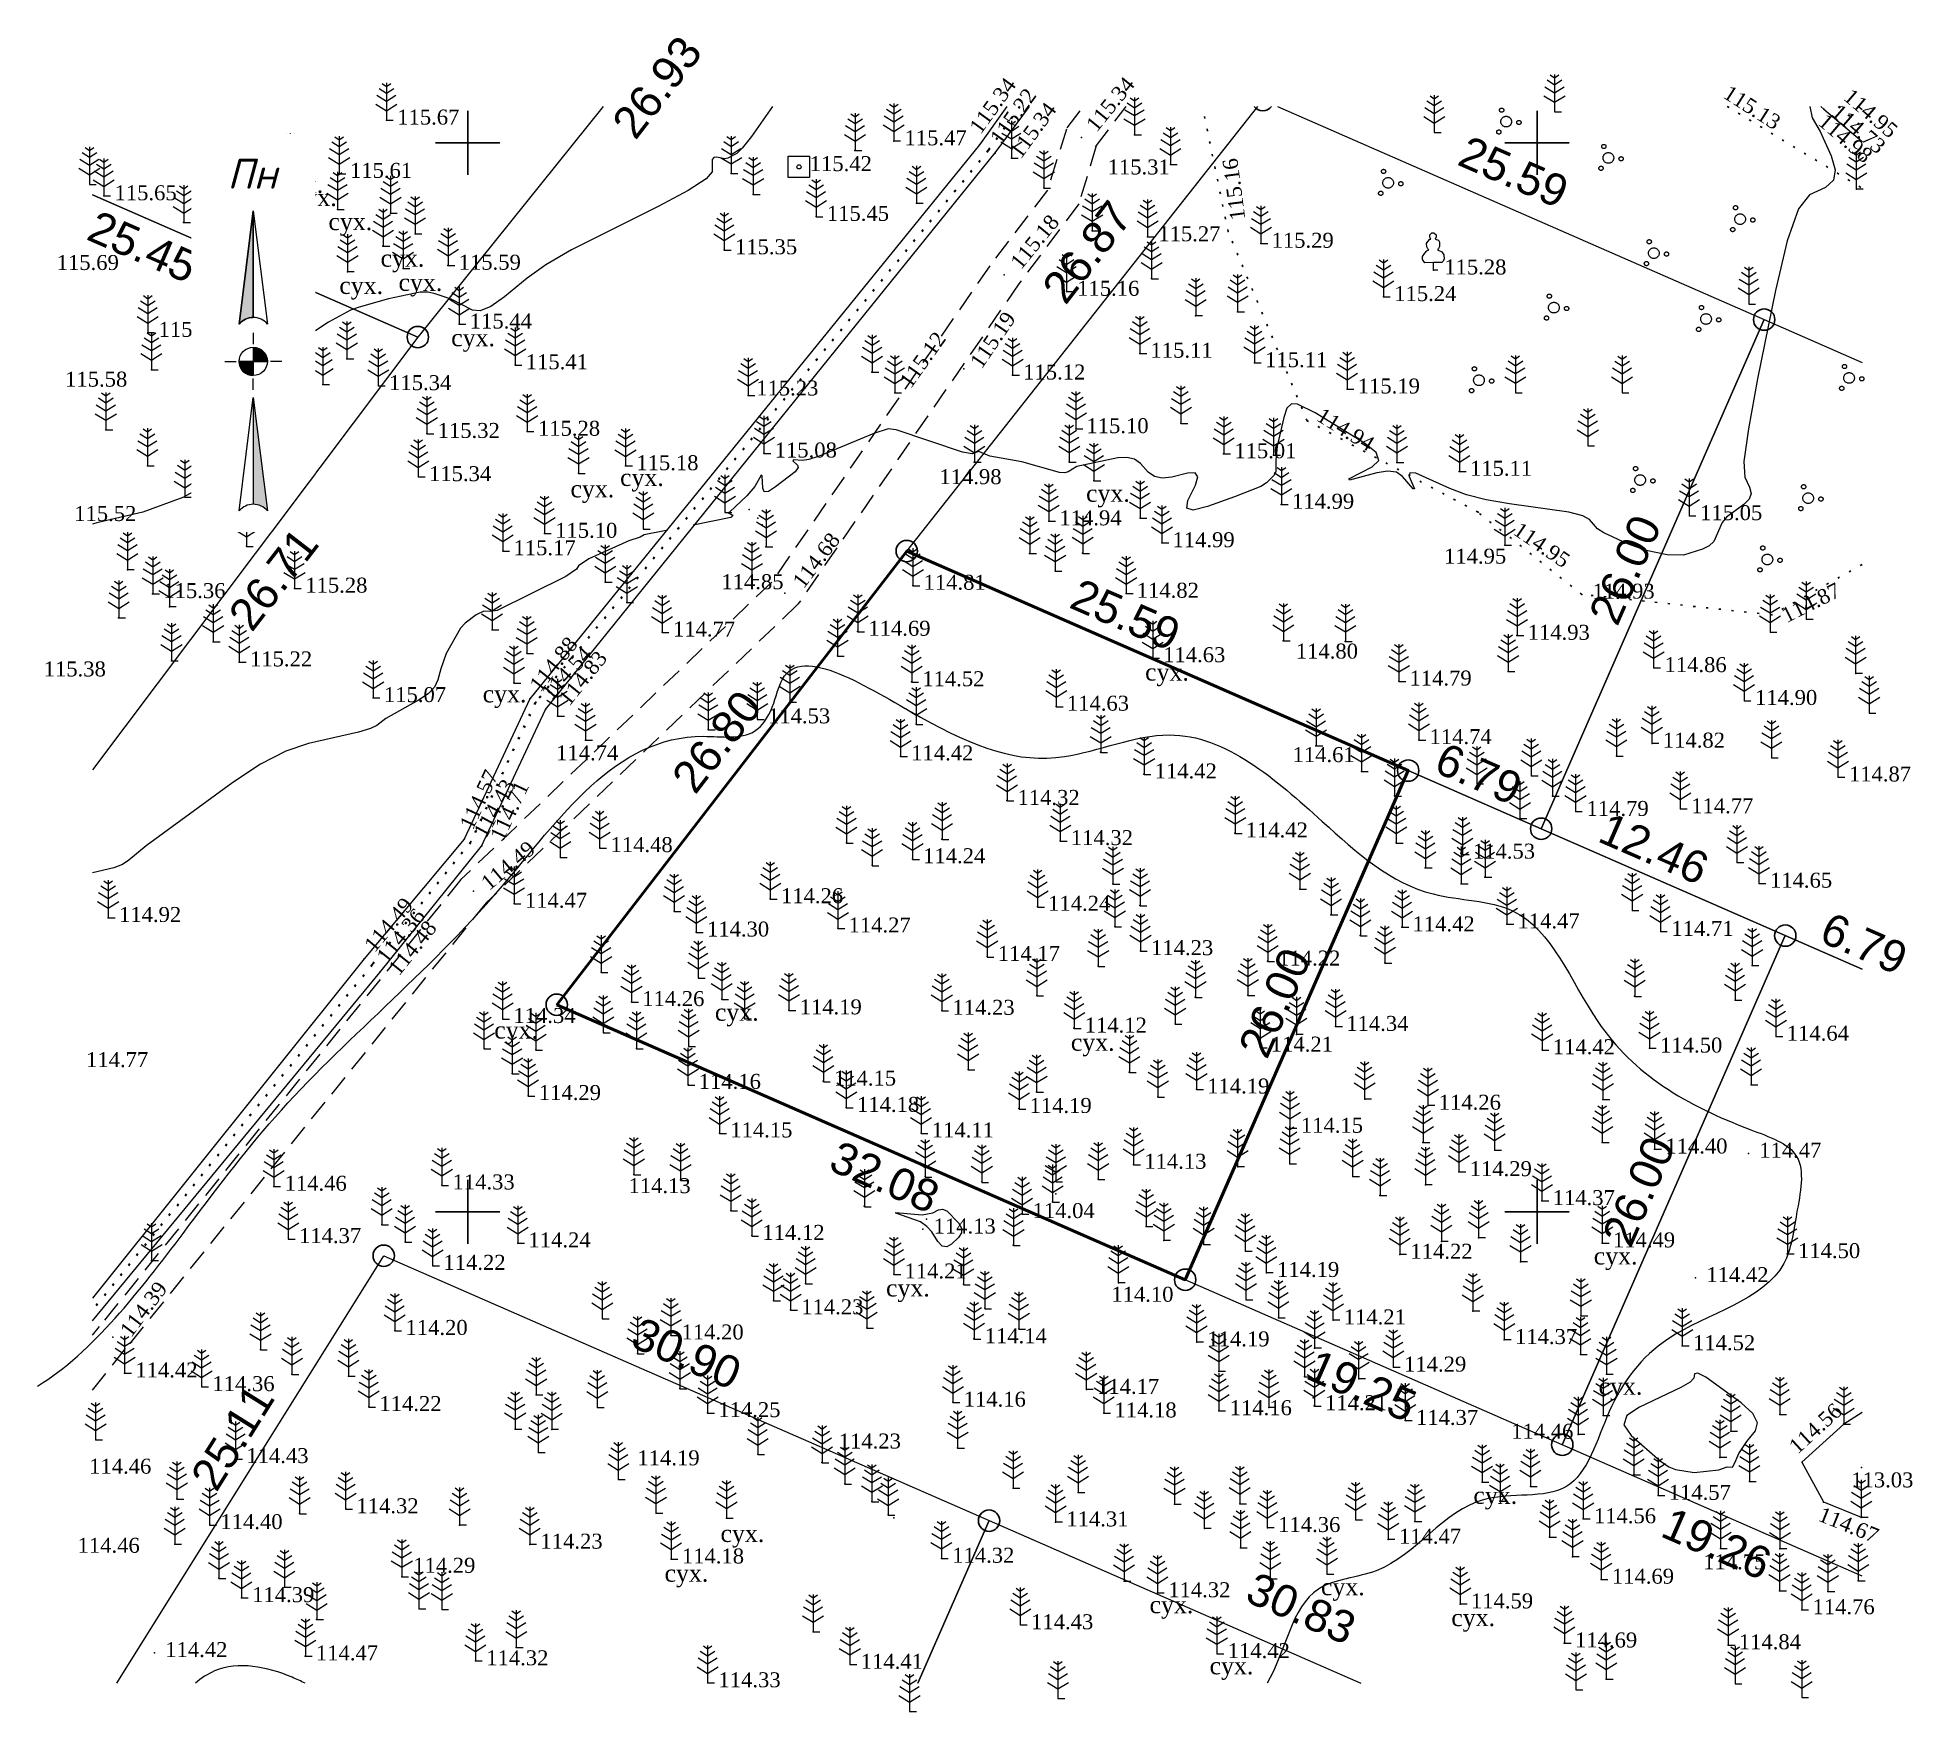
# Model space of a CAD drawing. Header units: millimetres. Extents: x 5405579.9 to 5405667.6, y 5524926.6 to 5525004.9.
import ezdxf
from ezdxf.enums import TextEntityAlignment as Align

# ---------------------------------------------------------------- set-up
doc = ezdxf.new("R2010")
doc.units = ezdxf.units.MM
doc.set_wipeout_variables(frame=1)
for name, pattern in [('DASHEDX2', [1.5, 1, -0.5]), ('HIDDEN', [0.5, 0, -0.5]), ('суцільна', [50, 50, 0])]:
    doc.linetypes.add(name, pattern=pattern)
for name, color, linetype, lineweight in [('#Лист (текст_ПН)', 250, 'Continuous', 0), ('#Штамп', 250, 'Continuous', 0), ('11900000', 1, 'Continuous', 30), ('Контур', 7, 'HIDDEN', 30), ('рельеф', 7, 'Continuous', 0), ('ТОЧКИ', 7, 'Continuous', 30), ('усл. знак', 7, 'суцільна', 20)]:
    doc.layers.add(name, color=color, linetype=linetype, lineweight=lineweight)
for name, color, linetype in [('SC007', 7, 'Continuous'), ('горизонтали', 42, 'Continuous'), ('дороги', 7, 'Continuous'), ('Ділянки_Межі', 10, 'Continuous'), ('надписи', 7, 'Continuous'), ('отметки', 7, 'Continuous'), ('промеры', 185, 'Continuous'), ('Растительность', 7, 'Continuous')]:
    doc.layers.add(name, color=color, linetype=linetype)
doc.styles.get("Standard").update_dxf_attribs({"font": 'arial.ttf'})
doc.styles.add('times', font='times.ttf')
doc.styles.add('Мой_Топо', font='isocpeui.ttf')
doc.linetypes.add('канава 0', pattern='A,0.9,0,["|",Standard,S=0.25,R=0,X=0,Y=0],0.1', length=1)

msp = doc.modelspace()

# ---------------------------------------------------------------- texts
at = {"layer": 'надписи', "color": 7, "style": 'times'}
for p in [(5405591.198, 5524998.459, 111.861), (5405591.83, 5524997.848, 111.861), (5405593.488, 5524996.72, 111.861), (5405595.925, 5524995.008, 111.861), (5405593.998, 5524993.735, 111.861), (5405596.765, 5524993.878, 111.861), (5405599.227, 5524991.29, 111.861), (5405587.471, 5524988.195, 111.861), (5405587.357, 5524986.981, 111.861), (5405607.125, 5524984.754, 111.861), (5405604.805, 5524984.221, 111.861), (5405628.914, 5524984.013, 111.861), (5405631.675, 5524975.65, 111.861), (5405600.7, 5524974.63, 111.861), (5405611.557, 5524959.74, 111.861), (5405601.241, 5524958.907, 111.861), (5405628.202, 5524958.335, 111.861), (5405652.653, 5524948.34, 111.861), (5405619.561, 5524946.843, 111.861), (5405652.878, 5524942.246, 111.861), (5405647.026, 5524937.142, 111.861), (5405611.821, 5524935.359, 111.861), (5405609.204, 5524933.5, 111.861), (5405639.899, 5524932.868, 111.861), (5405631.882, 5524932.027, 111.861), (5405645.992, 5524931.423, 111.861), (5405634.689, 5524929.17, 111.861)]:
    msp.add_text('сух.', height=0.8, dxfattribs=at).set_placement(p, align=Align.TOP_LEFT)
at = {"layer": 'отметки', "color": 7, "style": 'times'}
for s, rotation, p in [('115.34', 54.00989, (5405623.409, 5525000.772, 115.344)), ('115.22', 54.51498, (5405624.374, 5525000.266, 115.216)), ('115.34', 50.89332, (5405628.858, 5525000.903, 115.341)), ('115.13', 327.38666, (5405659.025, 5525002.74, 115.131)), ('115.34', 53.75835, (5405625.29, 5524999.622, 115.337)), ('114.73', 319.0267, (5405664.177, 5525001.876, 114.731)), ('114.95', 319.48538, (5405664.731, 5525002.599, 114.949)), ('114.98', 319.60764, (5405663.541, 5525001.429, 114.98)), ('115.16', 97.5357, (5405635.669, 5524996.342, 115.156)), ('115.18', 50.56819, (5405625.318, 5524994.473, 115.175)), ('115.19', 55.60417, (5405623.443, 5524989.781, 115.195)), ('115.12', 54.41595, (5405620.141, 5524988.881, 115.121)), ('114.94', 328.65063, (5405639.99, 5524987.653, 114.937)), ('114.68', 52.76724, (5405615.139, 5524979.53, 114.679)), ('114.95', 325.53281, (5405649.224, 5524982.31, 114.946)), ('114.87', 26.54379, (5405661.352, 5524978.158, 114.874)), ('114.88', 51.38325, (5405602.829, 5524974.705, 114.878)), ('114.54', 47.54673, (5405603.379, 5524974.366, 114.54)), ('114.83', 51.06477, (5405604.196, 5524974.055, 114.833)), ('114.57', 64.99267, (5405599.594, 5524968.115, 114.567)), ('114.43', 61.49747, (5405600.241, 5524967.764, 114.432)), ('114.71', 64.87219, (5405601.019, 5524967.591, 114.708)), ('114.49', 39.9754, (5405600.547, 5524965.537, 114.488)), ('114.49', 50.16412, (5405595.101, 5524962.54, 114.489)), ('114.36', 50.9395, (5405595.679, 5524962.006, 114.357)), ('114.48', 51.15153, (5405596.231, 5524961.434, 114.476)), ('114.39', 52.95371, (5405583.687, 5524944.499, 114.395)), ('114.56', 42.39047, (5405661.705, 5524939.152, 114.558)), ('114.67', 338.0304, (5405663.355, 5524936.226, 114.67))]:
    msp.add_text(s, height=0.7, rotation=rotation, dxfattribs=at).set_placement(p, align=Align.TOP_LEFT)
for s, p in [('115.67', (5405596.704, 5525001.558, 115.668)), ('115.47', (5405620.424, 5525000.588, 115.466)), ('115.61', (5405594.495, 5524999.065, 115.605)), ('115.42', (5405615.994, 5524999.382, 115.422)), ('115.31', (5405629.921, 5524999.225, 115.308)), ('115.65', (5405583.485, 5524998.018, 115.646)), ('115.60', (5405587.217, 5524996.771, 115.605)), ('115.45', (5405616.794, 5524997.054, 115.448)), ('115.27', (5405632.291, 5524996.099, 115.273)), ('115.29', (5405637.588, 5524995.796, 115.285)), ('115.69', (5405580.781, 5524994.757, 115.69)), ('115.59', (5405599.578, 5524994.77, 115.587)), ('115.35', (5405612.497, 5524995.492, 115.352)), ('115.28', (5405645.663, 5524994.546, 115.277)), ('115.55', (5405588.829, 5524993.488, 115.552)), ('115.16', (5405628.498, 5524993.549, 115.162)), ('115.24', (5405643.323, 5524993.302, 115.238)), ('115.44', (5405600.098, 5524992.018, 115.439)), ('115.61', (5405585.545, 5524991.629, 115.612)), ('115.11', (5405631.927, 5524990.653, 115.114)), ('115.41', (5405602.715, 5524990.113, 115.413)), ('115.12', (5405625.973, 5524989.633, 115.12)), ('115.11', (5405637.286, 5524990.21, 115.108)), ('115.58', (5405581.175, 5524989.3, 115.579)), ('115.34', (5405596.325, 5524989.137, 115.339)), ('115.23', (5405613.49, 5524988.886, 115.23)), ('115.19', (5405641.618, 5524988.981, 115.193)), ('115.59', (5405588.384, 5524987.545, 115.589)), ('115.32', (5405598.595, 5524986.901, 115.316)), ('115.28', (5405603.284, 5524987.001, 115.28)), ('115.10', (5405628.932, 5524987.123, 115.103)), ('115.08', (5405614.354, 5524985.984, 115.081)), ('115.01', (5405635.845, 5524985.95, 115.013)), ('115.18', (5405607.884, 5524985.391, 115.176)), ('115.11', (5405646.865, 5524985.13, 115.109)), ('115.34', (5405598.192, 5524984.88, 115.338)), ('114.98', (5405622.055, 5524984.738, 114.981)), ('115.50', (5405587.27, 5524983.932, 115.5)), ('114.99', (5405638.543, 5524983.59, 114.994)), ('115.52', (5405581.599, 5524983.015, 115.521)), ('114.94', (5405627.668, 5524982.813, 114.943)), ('115.05', (5405657.627, 5524983.054, 115.053)), ('115.10', (5405604.089, 5524982.23, 115.105)), ('114.99', (5405632.956, 5524981.789, 114.995)), ('115.17', (5405602.141, 5524981.414, 115.166)), ('114.95', (5405645.652, 5524981.021, 114.946)), ('114.85', (5405611.86, 5524979.826, 114.846)), ('114.81', (5405621.316, 5524979.798, 114.807)), ('115.36', (5405585.768, 5524979.409, 115.36)), ('115.28', (5405592.404, 5524979.664, 115.279)), ('114.82', (5405631.284, 5524979.426, 114.818)), ('114.93', (5405652.594, 5524979.385, 114.932)), ('114.77', (5405609.597, 5524977.612, 114.767)), ('114.69', (5405618.734, 5524977.648, 114.688)), ('114.93', (5405649.563, 5524977.459, 114.931)), ('115.22', (5405589.82, 5524976.215, 115.217)), ('114.63', (5405632.519, 5524976.412, 114.629)), ('114.80', (5405638.722, 5524976.58, 114.796)), ('115.38', (5405580.173, 5524975.745, 115.379)), ('114.86', (5405655.962, 5524975.947, 114.857)), ('115.07', (5405596.082, 5524974.544, 115.071)), ('114.52', (5405621.255, 5524975.287, 114.523)), ('114.79', (5405644.038, 5524975.319, 114.79)), ('114.63', (5405628.016, 5524974.144, 114.625)), ('114.90', (5405660.196, 5524974.411, 114.899)), ('114.53', (5405614.044, 5524973.552, 114.528)), ('114.74', (5405644.975, 5524972.579, 114.737)), ('114.82', (5405655.884, 5524972.414, 114.818)), ('114.74', (5405604.135, 5524971.823, 114.735)), ('114.42', (5405620.736, 5524971.819, 114.421)), ('114.42', (5405632.121, 5524970.972, 114.421)), ('114.61', (5405638.57, 5524971.738, 114.61)), ('114.87', (5405664.585, 5524970.831, 114.866)), ('114.32', (5405625.71, 5524969.736, 114.324)), ('114.79', (5405652.316, 5524969.221, 114.794)), ('114.77', (5405657.21, 5524969.345, 114.773)), ('114.48', (5405606.679, 5524967.528, 114.477)), ('114.32', (5405628.202, 5524967.856, 114.321)), ('114.42', (5405636.377, 5524968.213, 114.418)), ('114.24', (5405621.296, 5524967.008, 114.242)), ('114.53', (5405647.002, 5524967.224, 114.527)), ('114.65', (5405660.893, 5524965.865, 114.655)), ('114.47', (5405602.674, 5524964.923, 114.473)), ('114.26', (5405614.647, 5524965.138, 114.262)), ('114.92', (5405583.696, 5524964.261, 114.916)), ('114.24', (5405627.14, 5524964.783, 114.242)), ('114.47', (5405649.087, 5524963.96, 114.472)), ('114.30', (5405611.188, 5524963.579, 114.299)), ('114.27', (5405617.809, 5524963.768, 114.269)), ('114.42', (5405644.178, 5524963.821, 114.423)), ('114.71', (5405656.286, 5524963.609, 114.708)), ('114.17', (5405624.788, 5524962.439, 114.168)), ('114.23', (5405631.953, 5524962.708, 114.227)), ('114.22', (5405637.899, 5524962.222, 114.221)), ('114.26', (5405608.16, 5524960.328, 114.262)), ('114.19', (5405615.521, 5524959.94, 114.192)), ('114.23', (5405622.667, 5524959.918, 114.234)), ('114.34', (5405602.137, 5524959.535, 114.339)), ('114.12', (5405628.849, 5524959.087, 114.118)), ('114.34', (5405641.081, 5524959.166, 114.343)), ('114.64', (5405661.679, 5524958.709, 114.64)), ('114.21', (5405637.552, 5524958.197, 114.205)), ('114.42', (5405650.738, 5524958.074, 114.418)), ('114.50', (5405655.757, 5524958.152, 114.497)), ('114.77', (5405582.156, 5524957.471, 114.769)), ('114.16', (5405610.803, 5524956.453, 114.161)), ('114.15', (5405617.124, 5524956.609, 114.15)), ('114.19', (5405634.577, 5524956.238, 114.187)), ('114.29', (5405603.326, 5524955.932, 114.289)), ('114.18', (5405618.203, 5524955.376, 114.181)), ('114.19', (5405626.272, 5524955.328, 114.193)), ('114.26', (5405645.406, 5524955.48, 114.261)), ('114.15', (5405638.958, 5524954.401, 114.154)), ('114.15', (5405612.277, 5524954.184, 114.152)), ('114.11', (5405621.701, 5524954.18, 114.113)), ('114.40', (5405656, 5524953.43, 114.402)), ('114.13', (5405631.635, 5524952.718, 114.13)), ('114.47', (5405660.391, 5524953.236, 114.47)), ('114.46', (5405591.438, 5524951.69, 114.463)), ('114.33', (5405599.291, 5524951.751, 114.327)), ('114.29', (5405646.851, 5524952.372, 114.292)), ('114.13', (5405607.52, 5524951.577, 114.132)), ('114.37', (5405650.732, 5524951.016, 114.375)), ('114.04', (5405626.413, 5524950.411, 114.039)), ('114.37', (5405592.113, 5524949.24, 114.365)), ('114.24', (5405602.841, 5524949.04, 114.238)), ('114.12', (5405613.78, 5524949.389, 114.118)), ('114.13', (5405621.784, 5524949.687, 114.13)), ('114.49', (5405653.549, 5524949.04, 114.492)), ('114.22', (5405644.082, 5524948.509, 114.224)), ('114.50', (5405662.205, 5524948.536, 114.499)), ('114.22', (5405598.866, 5524947.988, 114.215)), ('114.21', (5405620.426, 5524947.584, 114.209)), ('114.19', (5405637.845, 5524947.656, 114.187)), ('114.42', (5405657.917, 5524947.414, 114.422)), ('114.10', (5405630.096, 5524946.496, 114.105)), ('114.23', (5405615.596, 5524945.911, 114.232)), ('114.20', (5405597.092, 5524944.944, 114.204)), ('114.20', (5405609.998, 5524944.731, 114.198)), ('114.21', (5405640.963, 5524945.437, 114.21)), ('114.14', (5405624.173, 5524944.556, 114.14)), ('114.19', (5405634.586, 5524944.41, 114.193)), ('114.37', (5405648.971, 5524944.519, 114.365)), ('114.52', (5405657.294, 5524944.23, 114.523)), ('114.42', (5405584.46, 5524942.955, 114.418)), ('114.29', (5405643.785, 5524943.23, 114.287)), ('114.36', (5405588.064, 5524942.316, 114.362)), ('114.17', (5405629.429, 5524942.188, 114.17)), ('114.22', (5405595.873, 5524941.386, 114.225)), ('114.16', (5405623.191, 5524941.592, 114.161)), ('114.16', (5405635.629, 5524941.191, 114.16)), ('114.21', (5405640.086, 5524941.423, 114.212)), ('114.25', (5405611.718, 5524941.099, 114.253)), ('114.18', (5405630.242, 5524941.085, 114.18)), ('114.37', (5405644.341, 5524940.736, 114.371)), ('114.23', (5405617.35, 5524939.632, 114.232)), ('114.46', (5405648.793, 5524940.09, 114.459)), ('114.43', (5405589.65, 5524938.951, 114.432)), ('114.19', (5405607.937, 5524938.846, 114.194)), ('114.46', (5405582.299, 5524938.455, 114.459)), ('113.03', (5405664.692, 5524937.814, 113.032)), ('114.57', (5405656.161, 5524937.232, 114.569)), ('114.32', (5405594.798, 5524936.604, 114.322)), ('114.31', (5405627.992, 5524935.989, 114.31)), ('114.56', (5405652.66, 5524936.137, 114.556)), ('114.40', (5405588.437, 5524935.861, 114.396)), ('114.36', (5405637.897, 5524935.727, 114.358)), ('114.47', (5405643.543, 5524935.18, 114.466)), ('114.46', (5405581.758, 5524934.755, 114.456)), ('114.23', (5405603.402, 5524934.948, 114.235)), ('114.18', (5405610.015, 5524934.254, 114.177)), ('114.32', (5405622.655, 5524934.289, 114.318)), ('114.29', (5405597.451, 5524933.818, 114.294)), ('114.69', (5405653.5, 5524933.31, 114.692)), ('114.75', (5405657.77, 5524933.983, 114.751)), ('114.39', (5405589.921, 5524932.446, 114.386)), ('114.32', (5405632.757, 5524932.675, 114.317)), ('114.59', (5405646.909, 5524932.154, 114.585)), ('114.76', (5405662.884, 5524931.882, 114.756)), ('114.43', (5405626.345, 5524931.179, 114.432)), ('114.42', (5405585.857, 5524929.878, 114.423)), ('114.42', (5405635.537, 5524929.827, 114.42)), ('114.69', (5405651.777, 5524930.327, 114.688)), ('114.84', (5405659.437, 5524930.241, 114.844)), ('114.47', (5405592.901, 5524929.72, 114.472)), ('114.32', (5405600.867, 5524929.493, 114.32)), ('114.41', (5405618.38, 5524929.327, 114.408)), ('114.33', (5405611.726, 5524928.465, 114.335))]:
    msp.add_text(s, height=0.7, dxfattribs=at).set_placement(p, align=Align.TOP_LEFT)
at = {"layer": 'промеры', "char_height": 1.5, "attachment_point": 1}
for s, insert, rotation in [('26.93', (5405606.654, 5525000.999), 52.3508), ('25.59', (5405646.807, 5525000.379), 336.4763), ('26.87', (5405626.766, 5524993.285), 52.3508), ('25.45', (5405582.707, 5524996.884), 336.35584), ('26.00', (5405652.378, 5524977.938), 66.37949), ('26.71', (5405588.72, 5524977.983), 52.3508), ('25.59', (5405628.656, 5524979.667), 336.4763), ('26.80', (5405609.448, 5524970.387), 52.3508), ('6.79', (5405645.708, 5524971.993, 107.24), 336.4763), ('12.46', (5405653.368, 5524968.732, 107.24), 336.4763), ('6.79', (5405663.726, 5524964.056, 107.24), 336.4763), ('26.00', (5405635.993, 5524957.685), 66.37949), ('26.00', (5405653.007, 5524948.87), 66.37949), ('32.08', (5405617.402, 5524953.373), 336.35584), ('30.90', (5405608.133, 5524945.117), 336.3783), ('19.25', (5405639.714, 5524943.61), 336.35584), ('25.11', (5405586.977, 5524937.637, -107.24), 57.99515), ('19.26', (5405656.305, 5524936.225), 336.35584), ('30.83', (5405636.879, 5524933.196), 336.3783)]:
    msp.add_mtext(s, dxfattribs=dict(at, insert=insert, rotation=rotation))

# ---------------------------------------------------------------- blocks, each defined once
blk = doc.blocks.new('SYMBOL902')
at = {"layer": 'SC007'}
blk.add_lwpolyline([(-1.25, -1.25), (-1.25, 1.25), (1.25, 1.25), (1.25, -1.25)], close=True, dxfattribs=at)
blk.add_circle((0, 0), 0.25, dxfattribs=at)
blk = doc.blocks.new('A$C51FE15A3')
at = {"layer": 'Растительность', "color": 94, "lineweight": 0}
for points in [[(-0.447, 1.172), (0, 0.895), (0.447, 1.172)], [(-0.343, 1.489), (0, 1.267), (0.343, 1.489)], [(-0.201, 1.726), (0, 1.584), (0.201, 1.726)], [(0, 1.75), (0, 0), (0.319, 0)], [(-0.493, 0.753), (0, 0.444), (0.493, 0.753)]]:
    blk.add_lwpolyline(points, dxfattribs=at)
blk = doc.blocks.new('A$C2ACB5305')
at = {"layer": 'Растительность'}
blk.add_lwpolyline([(0.2, 0), (0.2, 0), (0, 0), (0, 0.35), (-0.4, 0.35), (-0.5, 0.5), (-0.5, 0.65), (-0.4, 0.8), (-0.3, 0.9), (-0.2, 0.95), (-0.25, 1), (-0.3, 1.1), (-0.3, 1.25), (-0.25, 1.35), (-0.15, 1.45), (-0.1, 1.45), (-0.15, 1.55), (-0.15, 1.65), (-0.05, 1.75), (0.05, 1.75), (0.15, 1.65), (0.15, 1.55), (0.1, 1.45), (0.25, 1.4), (0.3, 1.3), (0.3, 1.1), (0.25, 1), (0.2, 0.95), (0.4, 0.85), (0.5, 0.7), (0.5, 0.5), (0.45, 0.4), (0.4, 0.35), (0, 0.35)], dxfattribs=at)
blk = doc.blocks.new('A$C72385B22')
at = {"layer": 'усл. знак'}
for centre, radius in [((0, 0), 0.625), ((-0.02, 1.49), 0.25), ((-1.29, -0.64), 0.25), ((1.28, -0.76), 0.25)]:
    blk.add_circle(centre, radius, dxfattribs=at)
blk = doc.blocks.new('*U5')
at = {"color": 0}
for points in [[(-0.113, 0), (-0.109, -0.029), (-0.097, -0.056)], [(-0.113, 0), (-0.097, -0.056), (0, 0)], [(-0.097, -0.056), (0, -0.113), (0, 0)], [(-0.097, -0.056), (-0.08, -0.08), (-0.056, -0.097)], [(-0.097, -0.056), (-0.056, -0.097), (0, -0.113)], [(-0.056, -0.097), (-0.029, -0.109), (0, -0.113)]]:
    blk.add_solid(points, dxfattribs=at)
blk = doc.blocks.new('*U6')
at = {"color": 0}
for points in [[(0, 0), (0.097, 0.056), (0, 0.113)], [(0.097, 0.056), (0.029, 0.109), (0, 0.113)], [(0, 0), (0.113, 0), (0.097, 0.056)], [(0.097, 0.056), (0.056, 0.097), (0.029, 0.109)], [(0.097, 0.056), (0.08, 0.08), (0.056, 0.097)], [(0.113, 0), (0.109, 0.029), (0.097, 0.056)]]:
    blk.add_solid(points, dxfattribs=at)
blk = doc.blocks.new('*U7')
at = {"color": 0}
for points in [[(0, -1.136), (0.021, -1.138), (0, -0.288)], [(0.021, -1.138), (0.042, -1.142), (0, -0.288)], [(0.042, -1.142), (0.062, -1.15), (0, -0.288)], [(0.062, -1.15), (0.081, -1.16), (0, -0.288)], [(0.081, -1.16), (0.098, -1.173), (0, -0.288)], [(0.098, -1.173), (0.113, -1.188), (0, -0.288)]]:
    blk.add_solid(points, dxfattribs=at)
blk = doc.blocks.new('*U8')
at = {"color": 0}
for points in [[(-0.113, 0.297), (-0.098, 0.312), (0, 1.197)], [(-0.098, 0.312), (-0.081, 0.325), (0, 1.197)], [(-0.081, 0.325), (-0.062, 0.335), (0, 1.197)], [(-0.062, 0.335), (-0.042, 0.343), (0, 1.197)], [(-0.042, 0.343), (-0.021, 0.347), (0, 1.197)], [(-0.021, 0.347), (0, 0.349), (0, 1.197)]]:
    blk.add_solid(points, dxfattribs=at)
blk = doc.blocks.new('#Північ')
at = {"color": 7}
blk.add_wipeout([(-2.901, 10.635), (2.901, 10.635), (2.901, -7.981), (-2.901, -7.981)], dxfattribs=at).dxf.layer = '#Лист (текст_ПН)'
at = {"layer": '#Лист (текст_ПН)'}
for p, q in [((-0.663, 1.748), (0, 7.043)), ((0, 7.043), (0, 2.052)), ((0, 7.043), (0.663, 1.748)), ((0, 1.337), (0, 0.807)), ((-1.337, 0), (-0.807, 0)), ((-0.662, 0), (0.662, 0)), ((0, 0.662), (0, -0.662)), ((1.337, 0), (0.807, 0)), ((0, -1.337), (0, -0.807)), ((-0.663, -6.99), (0, -1.695)), ((0, -1.695), (0.663, -6.99)), ((0, -1.695), (0, -6.686))]:
    blk.add_line(p, q, dxfattribs=at)
at = {"layer": '#Лист (текст_ПН)', "flags": 128}
for points in [[(0, 7.043), (-0.663, 1.748, -0.218585), (0, 2.052)], [(0, 0), (-0.662, 0, 0.414214), (0, -0.662)]]:
    blk.add_lwpolyline(points, format="xyb", close=True, dxfattribs=at)
at = {"layer": '#Лист (текст_ПН)'}
blk.add_circle((0, 0), 0.662, dxfattribs=at)
for centre in [(0, 1.178), (0, -7.56)]:
    blk.add_arc(centre, 0.874, 40.67981, 139.32019, dxfattribs=at)
at = {"layer": '#Лист (текст_ПН)', "xscale": 5.883850111352785, "yscale": 5.883850111352785, "zscale": 5.883850111352785}
for name in ['*U8', '*U5', '*U6', '*U7']:
    blk.add_blockref(name, (0, 0), dxfattribs=at)
at = {"layer": '#Лист (текст_ПН)', "style": 'Мой_Топо'}
blk.add_text('Пн', height=1.4, dxfattribs=at).set_placement((-1.217, 8.077))

# ---------------------------------------------------------------- linework, layer by layer
at = {"layer": '11900000', "color": 7}
for points in [[(5405600, 5524998.5, 0), (5405600, 5525001.5, 0)], [(5405600, 5524998.5, 0), (5405600, 5525001.5, 0)], [(5405650, 5524998.5, 0), (5405650, 5525001.5, 0)], [(5405650, 5524998.5, 0), (5405650, 5525001.5, 0)], [(5405598.5, 5525000, 0), (5405601.5, 5525000, 0)], [(5405598.5, 5525000, 0), (5405601.5, 5525000, 0)], [(5405648.5, 5525000, 0), (5405651.5, 5525000, 0)], [(5405648.5, 5525000, 0), (5405651.5, 5525000, 0)], [(5405600, 5524948.5, 0), (5405600, 5524951.5, 0)], [(5405600, 5524948.5, 0), (5405600, 5524951.5, 0)], [(5405650, 5524948.5, 0), (5405650, 5524951.5, 0)], [(5405650, 5524948.5, 0), (5405650, 5524951.5, 0)], [(5405598.5, 5524950, 0), (5405601.5, 5524950, 0)], [(5405598.5, 5524950, 0), (5405601.5, 5524950, 0)], [(5405648.5, 5524950, 0), (5405651.5, 5524950, 0)], [(5405648.5, 5524950, 0), (5405651.5, 5524950, 0)]]:
    msp.add_polyline3d(points, dxfattribs=at)
at = {"layer": 'горизонтали', "color": 32}
for points in [[(5405614.26, 5525001.703, 115.5), (5405613.267, 5525000.302, 115.5), (5405612.827, 5524999.752, 115.5), (5405612.577, 5524999.502, 115.5), (5405612.167, 5524999.282, 115.5), (5405612.017, 5524999.252, 115.5), (5405611.637, 5524999.332, 115.5), (5405611.507, 5524999.322, 115.5), (5405611.437, 5524999.222, 115.5), (5405611.427, 5524998.652, 115.5), (5405611.147, 5524998.312, 115.5), (5405610.307, 5524997.772, 115.5), (5405608.907, 5524997.032, 115.5), (5405604.857, 5524994.992, 115.5), (5405603.657, 5524994.292, 115.5), (5405602.777, 5524993.672, 115.5), (5405601.717, 5524992.802, 115.5), (5405601.077, 5524992.352, 115.5), (5405600.577, 5524992.142, 115.5), (5405600.227, 5524992.182, 115.5), (5405599.227, 5524992.692, 115.5), (5405598.477, 5524992.942, 115.5), (5405598.147, 5524993.012, 115.5), (5405597.777, 5524993.012, 115.5), (5405596.297, 5524992.712, 115.5), (5405594.927, 5524992.322, 115.5), (5405594.517, 5524992.172, 115.5), (5405593.487, 5524991.612, 115.5), (5405591.667, 5524990.422, 115.5), (5405589.537, 5524988.062, 115.5), (5405589.007, 5524987.312, 115.5), (5405588.837, 5524986.982, 115.5), (5405588.727, 5524986.562, 115.5), (5405588.627, 5524985.282, 115.5), (5405588.537, 5524984.802, 115.5), (5405588.327, 5524984.412, 115.5), (5405587.987, 5524984.132, 115.5), (5405586.687, 5524983.412, 115.5), (5405584.807, 5524982.732, 115.5), (5405582.657, 5524982.222, 115.5), (5405582.456, 5524982.172, 115.5)], [(5405662.752, 5525001.703, 114.206), (5405662.867, 5525001.172, 115), (5405663.237, 5525000.532, 115), (5405663.747, 5524999.402, 115), (5405663.937, 5524998.742, 115), (5405663.857, 5524998.252, 115), (5405663.497, 5524997.922, 115), (5405662.737, 5524997.572, 115), (5405662.227, 5524996.912, 115), (5405661.697, 5524995.422, 115), (5405661.157, 5524993.092, 115), (5405660.317, 5524988.962, 115), (5405659.887, 5524986.622, 115), (5405659.677, 5524985.092, 115), (5405659.717, 5524984.372, 115), (5405659.937, 5524983.902, 115), (5405660.007, 5524983.602, 115), (5405659.917, 5524983.332, 115), (5405659.667, 5524983.082, 115), (5405658.867, 5524982.492, 115), (5405658.657, 5524982.242, 115), (5405658.267, 5524981.352, 115), (5405658.047, 5524981.152, 115), (5405657.737, 5524981.002, 115), (5405656.847, 5524980.722, 115), (5405656.087, 5524980.732, 115), (5405655.097, 5524980.932, 115), (5405654.227, 5524981.252, 115), (5405653.127, 5524981.762, 115), (5405652.827, 5524981.952, 115), (5405652.447, 5524982.382, 115), (5405652.137, 5524982.552, 115), (5405651.487, 5524982.722, 115), (5405648.717, 5524983.112, 115), (5405647.627, 5524983.302, 115), (5405646.697, 5524983.542, 115), (5405645.927, 5524983.842, 115), (5405644.337, 5524984.552, 115), (5405644.047, 5524984.572, 115), (5405644.027, 5524984.402, 115), (5405644.267, 5524983.812, 115), (5405644.207, 5524983.812, 115), (5405643.707, 5524984.392, 115), (5405643.427, 5524984.592, 115), (5405643.027, 5524984.652, 115), (5405642.507, 5524984.562, 115), (5405641.237, 5524984.232, 115), (5405641.207, 5524984.282, 115), (5405642.297, 5524984.852, 115), (5405642.597, 5524985.152, 115), (5405642.477, 5524985.512, 115), (5405641.937, 5524985.952, 115), (5405639.627, 5524987.372, 115), (5405638.797, 5524987.782, 115), (5405638.527, 5524987.802, 115), (5405638.307, 5524987.592, 115), (5405638.157, 5524987.152, 115), (5405637.857, 5524985.822, 115), (5405637.787, 5524985.162, 115), (5405637.787, 5524984.632, 115), (5405637.717, 5524984.452, 115), (5405637.357, 5524984.102, 115), (5405637.087, 5524983.932, 115), (5405635.857, 5524983.442, 115), (5405634.597, 5524982.992, 115), (5405633.927, 5524982.822, 115), (5405633.627, 5524982.912, 115), (5405633.677, 5524983.272, 115), (5405634.037, 5524983.992, 115), (5405634.147, 5524984.382, 115), (5405634.017, 5524984.562, 115), (5405633.657, 5524984.552, 115), (5405632.917, 5524984.372, 115), (5405632.477, 5524984.322, 115), (5405632.107, 5524984.402, 115), (5405631.817, 5524984.602, 115), (5405631.457, 5524985.002, 115), (5405631.177, 5524985.212, 115), (5405630.817, 5524985.292, 115), (5405630.397, 5524985.262, 115), (5405628.477, 5524984.862, 115), (5405628.077, 5524984.612, 115), (5405627.927, 5524984.562, 115), (5405627.667, 5524984.582, 115), (5405625.917, 5524985.082, 115), (5405624.407, 5524985.342, 115), (5405623.907, 5524985.572, 115), (5405623.587, 5524985.462, 115), (5405623.137, 5524985.532, 115), (5405620.037, 5524986.582, 115), (5405619.667, 5524986.632, 115), (5405618.997, 5524986.412, 115), (5405616.437, 5524985.352, 115), (5405615.947, 5524985.192, 115), (5405615.657, 5524985.142, 115), (5405615.227, 5524985.172, 115), (5405615.197, 5524985.132, 115), (5405615.417, 5524984.932, 115), (5405615.447, 5524984.812, 115), (5405615.307, 5524984.622, 115), (5405614.397, 5524983.912, 115), (5405614.067, 5524983.702, 115), (5405613.867, 5524983.682, 115), (5405613.797, 5524983.852, 115), (5405613.767, 5524984.422, 115), (5405613.727, 5524984.462, 115), (5405613.427, 5524983.932, 115), (5405613.047, 5524983.492, 115), (5405612.247, 5524982.732, 115), (5405612.187, 5524982.692, 115), (5405612.397, 5524982.582, 115), (5405612.307, 5524982.472, 115), (5405610.535, 5524982.118, 115)], [(5405609.286, 5524981.868, 115), (5405608.257, 5524981.662, 115), (5405608.057, 5524981.552, 115), (5405607.537, 5524981.382, 115), (5405605.657, 5524980.542, 115), (5405605.177, 5524980.222, 115), (5405605.087, 5524980.062, 115), (5405604.587, 5524979.712, 115), (5405601.377, 5524978.132, 115), (5405601.077, 5524978.082, 115), (5405600.757, 5524978.092, 115), (5405600.397, 5524977.922, 115), (5405599.877, 5524977.542, 115), (5405599.667, 5524977.302, 115), (5405598.997, 5524976.112, 115), (5405598.737, 5524975.402, 115), (5405598.607, 5524974.882, 115), (5405598.447, 5524974.542, 115), (5405598.147, 5524974.232, 115), (5405597.707, 5524973.942, 115), (5405596.167, 5524973.082, 115), (5405595.747, 5524972.752, 115), (5405595.457, 5524972.612, 115), (5405594.887, 5524972.432, 115), (5405592.557, 5524971.902, 115), (5405591.497, 5524971.552, 115), (5405590.317, 5524970.942, 115), (5405589.017, 5524970.082, 115), (5405584.967, 5524967.122, 115), (5405584.157, 5524966.452, 115), (5405583.857, 5524966.252, 115), (5405583.447, 5524966.092, 115), (5405582.456, 5524965.856, 115)]]:
    msp.add_polyline3d(points, dxfattribs=at)
for points in [[(5405622.617, 5524948.482, 114), (5405622.397, 5524948.362, 114), (5405622.187, 5524948.402, 114), (5405621.987, 5524948.612, 114), (5405621.697, 5524949.062, 114), (5405621.467, 5524949.322, 114), (5405621.177, 5524949.532, 114), (5405620.017, 5524949.942, 114), (5405620.027, 5524949.972, 114), (5405621.247, 5524949.862, 114), (5405621.747, 5524949.952, 114), (5405622.017, 5524950.092, 114), (5405622.197, 5524950.122, 114), (5405622.397, 5524950.042, 114), (5405622.947, 5524949.482, 114), (5405623.097, 5524949.242, 114), (5405623.097, 5524949.012, 114), (5405622.947, 5524948.802, 114), (5405622.617, 5524948.482, 114)], [(5405658.497, 5524937.932, 114.5), (5405658.887, 5524938.082, 114.5), (5405659.137, 5524938.052, 114.5), (5405659.257, 5524938.262, 114.5), (5405659.437, 5524938.702, 114.5), (5405659.817, 5524939.262, 114.5), (5405660.217, 5524939.762, 114.5), (5405660.317, 5524940.132, 114.5), (5405660.087, 5524940.562, 114.5), (5405659.547, 5524941.062, 114.5), (5405657.887, 5524942.262, 114.5), (5405657.517, 5524942.452, 114.5), (5405657.367, 5524942.422, 114.5), (5405657.327, 5524942.222, 114.5), (5405657.157, 5524942.042, 114.5), (5405656.727, 5524941.782, 114.5), (5405654.787, 5524940.872, 114.5), (5405654.197, 5524940.472, 114.5), (5405654.067, 5524940.032, 114.5), (5405654.397, 5524939.542, 114.5), (5405655.757, 5524938.362, 114.5), (5405656.167, 5524938.082, 114.5), (5405656.477, 5524937.952, 114.5), (5405657.347, 5524937.812, 114.5), (5405658.497, 5524937.932, 114.5)]]:
    msp.add_polyline3d(points, close=True, dxfattribs=at)
for points, knots in [([(5405579.884, 5524941.847), (5405582.462, 5524943.419), (5405586.405, 5524948.583), (5405592.414, 5524956.651), (5405601.058, 5524963.433), (5405607.371, 5524973.038), (5405613.309, 5524971.987), (5405614.328, 5524973.57), (5405615.002, 5524976.995), (5405621.886, 5524972.4), (5405627.095, 5524970.45), (5405634.017, 5524973.585), (5405639.554, 5524968.65), (5405644.076, 5524964.515), (5405650.202, 5524964.634), (5405652.744, 5524957.477), (5405657.638, 5524954.587), (5405662.753, 5524952.886), (5405662.102, 5524949.951), (5405661.607, 5524946.052), (5405656.166, 5524944.905), (5405653.211, 5524941.03), (5405652.017, 5524936.245), (5405646.321, 5524937.362), (5405643.86, 5524932.976), (5405638.635, 5524932.744), (5405638.24, 5524929.376), (5405637.375, 5524927.951)], [762.805004, 762.805004, 762.805004, 762.805004, 772.008541, 778.942822, 793.976328, 805.82926, 808.224069, 809.629388, 811.023069, 817.717516, 824.697693, 829.706044, 837.921411, 844.116267, 847.912489, 854.451188, 863.209597, 865.692003, 868.370851, 870.767732, 877.245455, 881.607053, 885.661514, 889.520415, 895.583001, 898.406187, 903.409359, 903.409359, 903.409359, 903.409359]), ([(5405592.399, 5524927.951), (5405592.204, 5524928.05), (5405590.858, 5524928.672), (5405588.899, 5524929.082), (5405587.539, 5524928.192), (5405587.266, 5524927.951)], [954.077152, 954.077152, 954.077152, 954.077152, 954.71556, 958.361713, 959.407874, 959.407874, 959.407874, 959.407874])]:
    msp.add_open_spline(points, degree=3, knots=knots, dxfattribs=at)
at = {"layer": 'дороги', "color": 7, "linetype": 'DASHEDX2'}
for points, elevation in [([(5405628.031, 5525000.706), (5405628.786, 5525001.703)], 115.341), ([(5405629.359, 5524999.812), (5405630.786, 5525001.703)], 115.341), ([(5405627.997, 5525000.65), (5405627.108, 5524997.785)], 115.341), ([(5405629.393, 5524999.868), (5405628.577, 5524997.152)], 115.341), ([(5405627.108, 5524997.785), (5405624.41, 5524994.25), (5405614.216, 5524979.46), (5405599.681, 5524965.541), (5405582.783, 5524944.647)], 115.341), ([(5405628.577, 5524997.152), (5405625.77, 5524993.404), (5405615.44, 5524978.418), (5405600.861, 5524964.455), (5405584.027, 5524943.641)], 115.341), ([(5405582.456, 5524944.234), (5405582.777, 5524944.64)], 114.177), ([(5405582.456, 5524941.653), (5405584.033, 5524943.648)], 114.177)]:
    msp.add_lwpolyline(points, dxfattribs=dict(at, elevation=elevation))
at = {"layer": 'Ділянки_Межі'}
for points in [[(5405606.331, 5525001.703), (5405597.668, 5524990.917), (5405582.456, 5524997.577)], [(5405637.859, 5525001.703), (5405660.622, 5524991.737), (5405650.195, 5524967.92), (5405643.976, 5524970.643), (5405620.532, 5524980.907)], [(5405620.532, 5524980.907), (5405636.944, 5525001.703)], [(5405582.456, 5524997.577), (5405597.668, 5524990.917), (5405582.456, 5524970.675)], [(5405650.195, 5524967.92), (5405660.622, 5524991.737), (5405665.2, 5524989.733)], [(5405665.2, 5524961.351), (5405661.61, 5524962.923), (5405650.195, 5524967.92)]]:
    msp.add_lwpolyline(points, dxfattribs=at)
at = {"layer": 'Ділянки_Межі', "lineweight": 25}
for points in [[(5405665.2, 5524932.968), (5405651.182, 5524939.105), (5405633.549, 5524946.825), (5405604.164, 5524959.69), (5405620.532, 5524980.907), (5405636.944, 5525001.703)], [(5405637.859, 5525001.703), (5405660.622, 5524991.737), (5405665.2, 5524989.733)], [(5405583.586, 5524927.951), (5405596.073, 5524947.95), (5405624.379, 5524935.557), (5405641.768, 5524927.951)]]:
    msp.add_lwpolyline(points, dxfattribs=at)
at = {"layer": 'Ділянки_Межі', "lineweight": 50}
msp.add_lwpolyline([(5405604.164, 5524959.69), (5405620.532, 5524980.907), (5405643.976, 5524970.643), (5405633.549, 5524946.825)], close=True, dxfattribs=at)
at = {"layer": 'Ділянки_Межі', "lineweight": 0}
msp.add_lwpolyline([(5405633.549, 5524946.825), (5405643.976, 5524970.643), (5405650.195, 5524967.92), (5405661.61, 5524962.923), (5405651.182, 5524939.105)], close=True, dxfattribs=at)
for points in [[(5405651.182, 5524939.105), (5405661.61, 5524962.923), (5405665.2, 5524961.351)], [(5405583.586, 5524927.951), (5405596.073, 5524947.95), (5405624.379, 5524935.557), (5405621.049, 5524927.951)], [(5405665.2, 5524932.968), (5405651.182, 5524939.105)], [(5405621.049, 5524927.951), (5405624.379, 5524935.557), (5405641.768, 5524927.951)]]:
    msp.add_lwpolyline(points, dxfattribs=at)
at = {"layer": 'Контур', "color": 7, "linetype": 'HIDDEN', "elevation": 115.325}
for points in [[(5405665.2, 5524980.278), (5405660.985, 5524977.927), (5405652.094, 5524978.885), (5405647.248, 5524982.721), (5405639.251, 5524987.005), (5405635.558, 5524995.853), (5405634.357, 5525001.703)], [(5405658.896, 5525001.703), (5405665.2, 5524997.886)]]:
    msp.add_lwpolyline(points, dxfattribs=at)
at = {"layer": 'отметки', "color": 7}
for p in [(5405596.204, 5525001.058, 115.668), (5405663.41, 5525001.585, 114.98), (5405619.924, 5525000.088, 115.466), (5405623.927, 5524999.911, 115.344), (5405628.695, 5525000.259, 115.341), (5405631.176, 5525000.377, 115.347), (5405618.106, 5524999.643, 115.47), (5405624.336, 5524999.644, 115.216), (5405624.668, 5524999.527, 115.337), (5405625.423, 5524999.287, 115.367), (5405591.698, 5524998.69, 115.641), (5405593.995, 5524998.565, 115.605), (5405612.32, 5524998.573, 115.494), (5405632.856, 5524998.989, 115.308), (5405582.985, 5524997.518, 115.646), (5405592.265, 5524997.999, 115.662), (5405613.353, 5524997.591, 115.38), (5405626.937, 5524997.894, 115.364), (5405664.941, 5524997.837, 114.985), (5405593.906, 5524996.891, 115.554), (5405596.391, 5524996.714, 115.583), (5405616.294, 5524996.554, 115.448), (5405620.98, 5524997.184, 115.391), (5405586.717, 5524996.271, 115.605), (5405597.544, 5524995.748, 115.548), (5405629.202, 5524995.888, 115.285), (5405631.791, 5524995.599, 115.273), (5405635.558, 5524995.853, 115.156), (5405596.037, 5524995.171, 115.513), (5405611.997, 5524994.992, 115.352), (5405637.088, 5524995.296, 115.285), (5405594.375, 5524993.976, 115.562), (5405596.977, 5524994.128, 115.54), (5405599.078, 5524994.27, 115.587), (5405625.09, 5524993.827, 115.175), (5405645.163, 5524994.046, 115.277), (5405588.329, 5524992.988, 115.552), (5405627.998, 5524993.049, 115.162), (5405631.975, 5524993.651, 115.195), (5405636, 5524992.101, 115.206), (5405642.823, 5524992.802, 115.238), (5405585.045, 5524991.129, 115.612), (5405599.598, 5524991.518, 115.439), (5405634.033, 5524991.917, 115.12), (5405590.889, 5524990.724, 115.525), (5405585.214, 5524989.39, 115.579), (5405594.346, 5524989.901, 115.424), (5405602.215, 5524989.613, 115.413), (5405623.2, 5524989.425, 115.195), (5405631.427, 5524990.153, 115.114), (5405636.786, 5524989.71, 115.108), (5405593.221, 5524988.7, 115.424), (5405595.825, 5524988.637, 115.339), (5405618.904, 5524989.273, 115.188), (5405625.473, 5524989.133, 115.12), (5405588.517, 5524988.027, 115.523), (5405613.112, 5524988.192, 115.228), (5405619.971, 5524988.313, 115.121), (5405641.118, 5524988.481, 115.193), (5405587.743, 5524987.129, 115.589), (5405633.347, 5524986.885, 115.06), (5405639.251, 5524987.005, 114.937), (5405583.077, 5524986.584, 115.55), (5405598.095, 5524986.401, 115.316), (5405602.784, 5524986.501, 115.28), (5405628.432, 5524986.623, 115.103), (5405613.854, 5524985.484, 115.081), (5405623.688, 5524985.065, 114.981), (5405628.125, 5524985.077, 115.016), (5405635.345, 5524985.45, 115.013), (5405637.674, 5524985.388, 115.004), (5405643.453, 5524985.059, 115.006), (5405585.022, 5524984.903, 115.575), (5405597.692, 5524984.38, 115.338), (5405605.177, 5524984.545, 115.177), (5405607.384, 5524984.891, 115.176), (5405629.279, 5524984.203, 114.951), (5405646.365, 5524984.63, 115.109), (5405586.77, 5524983.432, 115.5), (5405612.036, 5524982.724, 115.015), (5405613.154, 5524982.855, 114.95), (5405613.572, 5524982.448, 114.796), (5405631.439, 5524982.455, 114.961), (5405638.043, 5524983.09, 114.994), (5405647.248, 5524982.721, 114.946), (5405657.127, 5524982.554, 115.053), (5405603.589, 5524981.73, 115.105), (5405608.214, 5524981.95, 115.014), (5405613.773, 5524982.142, 114.948), (5405627.168, 5524982.313, 114.943), (5405589.65, 5524981.135, 115.387), (5405601.641, 5524980.914, 115.166), (5405613.946, 5524981.112, 114.92), (5405626.276, 5524980.794, 114.876), (5405628.751, 5524980.809, 114.884), (5405632.456, 5524981.289, 114.995), (5405648.488, 5524981.181, 114.946), (5405584.095, 5524980.037, 115.414), (5405627.463, 5524979.979, 114.87), (5405585.268, 5524978.909, 115.36), (5405591.904, 5524979.164, 115.279), (5405606.433, 5524979.46, 114.928), (5405613.296, 5524979.594, 114.846), (5405614.828, 5524978.939, 114.679), (5405620.816, 5524979.298, 114.807), (5405630.784, 5524978.926, 114.818), (5405652.094, 5524978.885, 114.932), (5405586.052, 5524978.307, 115.325), (5405607.44, 5524978.505, 114.894), (5405583.675, 5524977.783, 115.39), (5405601.142, 5524977.226, 114.951), (5405609.097, 5524977.112, 114.767), (5405618.234, 5524977.148, 114.688), (5405660.917, 5524977.111, 114.919), (5405660.985, 5524977.927, 114.874), (5405662.608, 5524977.726, 114.903), (5405588.098, 5524976.669, 115.279), (5405638.134, 5524976.716, 114.799), (5405641.032, 5524976.686, 114.796), (5405649.063, 5524976.959, 114.931), (5405586.147, 5524975.779, 115.343), (5405589.32, 5524975.715, 115.217), (5405602.763, 5524976.128, 114.832), (5405617.285, 5524976.002, 114.603), (5405632.019, 5524975.912, 114.629), (5405655.462, 5524975.447, 114.857), (5405602.161, 5524974.738, 114.91), (5405620.755, 5524974.787, 114.523), (5405643.538, 5524974.819, 114.79), (5405648.647, 5524975.269, 114.901), (5405664.913, 5524975.182, 114.838), (5405595.582, 5524974.044, 115.071), (5405602.908, 5524974.002, 114.878), (5405603.182, 5524973.84, 114.54), (5405615.06, 5524973.862, 114.459), (5405627.516, 5524973.644, 114.625), (5405659.696, 5524973.911, 114.899), (5405603.64, 5524973.505, 114.833), (5405604.201, 5524973.192, 114.806), (5405613.544, 5524973.052, 114.528), (5405620.963, 5524972.812, 114.477), (5405605.511, 5524972.07, 114.735), (5405611.251, 5524972.57, 114.583), (5405644.475, 5524972.079, 114.737), (5405655.384, 5524971.914, 114.818), (5405620.236, 5524971.319, 114.421), (5405629.594, 5524971.504, 114.467), (5405639.66, 5524971.804, 114.61), (5405653.723, 5524971.317, 114.824), (5405660.98, 5524971.234, 114.832), (5405631.621, 5524970.472, 114.421), (5405641.787, 5524970.604, 114.549), (5405649.74, 5524970.393, 114.797), (5405664.085, 5524970.331, 114.866), (5405625.21, 5524969.236, 114.324), (5405643.337, 5524969.456, 114.594), (5405647.195, 5524970.015, 114.71), (5405650.728, 5524969.443, 114.761), (5405649.209, 5524968.4, 114.712), (5405651.816, 5524968.721, 114.794), (5405656.71, 5524968.845, 114.773), (5405635.877, 5524967.713, 114.418), (5405599.848, 5524967.448, 114.567), (5405600.145, 5524967.319, 114.432), (5405600.654, 5524967.12, 114.708), (5405604.332, 5524966.577, 114.569), (5405606.179, 5524967.028, 114.477), (5405617.708, 5524967.263, 114.231), (5405622.172, 5524967.437, 114.252), (5405627.702, 5524967.356, 114.321), (5405643.416, 5524967.257, 114.575), (5405646.444, 5524966.786, 114.529), (5405646.502, 5524966.724, 114.527), (5405618.912, 5524966.214, 114.224), (5405620.796, 5524966.508, 114.242), (5405644.778, 5524966.099, 114.538), (5405659.363, 5524966.34, 114.677), (5405600.271, 5524964.998, 114.488), (5405630.164, 5524965.349, 114.302), (5405638.904, 5524965.098, 114.394), (5405646.451, 5524965.345, 114.544), (5405647.564, 5524965.662, 114.556), (5405660.393, 5524965.365, 114.655), (5405602.174, 5524964.423, 114.473), (5405609.654, 5524964.067, 114.32), (5405614.147, 5524964.638, 114.262), (5405626.64, 5524964.283, 114.242), (5405631.43, 5524964.337, 114.307), (5405654.461, 5524964.099, 114.68), (5405583.196, 5524963.761, 114.916), (5405610.688, 5524963.079, 114.299), (5405617.309, 5524963.268, 114.269), (5405630.257, 5524963.344, 114.213), (5405640.362, 5524963.9, 114.377), (5405643.678, 5524963.321, 114.423), (5405648.587, 5524963.46, 114.472), (5405655.786, 5524963.109, 114.708), (5405631.453, 5524962.208, 114.227), (5405641.731, 5524962.925, 114.36), (5405595.165, 5524961.836, 114.489), (5405595.537, 5524961.578, 114.357), (5405624.288, 5524961.939, 114.168), (5405629.474, 5524961.5, 114.219), (5405637.399, 5524961.722, 114.221), (5405642.881, 5524961.641, 114.383), (5405660.068, 5524961.524, 114.667), (5405595.892, 5524961.211, 114.476), (5405606.241, 5524961.209, 114.335), (5405610.786, 5524960.948, 114.252), (5405607.66, 5524959.828, 114.262), (5405611.88, 5524959.954, 114.236), (5405626.608, 5524960.123, 114.131), (5405634.018, 5524960.041, 114.241), (5405636.474, 5524960.133, 114.212), (5405654.563, 5524960.085, 114.573), (5405659.27, 5524959.905, 114.673), (5405601.637, 5524959.035, 114.339), (5405612.95, 5524959.049, 114.22), (5405615.021, 5524959.44, 114.192), (5405622.167, 5524959.418, 114.234), (5405633.077, 5524958.801, 114.196), (5405606.345, 5524958.39, 114.275), (5405628.349, 5524958.587, 114.118), (5405638.749, 5524958.3, 114.226), (5405640.581, 5524958.666, 114.343), (5405661.179, 5524958.209, 114.64), (5405600.763, 5524957.634, 114.327), (5405603.189, 5524957.573, 114.281), (5405607.895, 5524957.639, 114.26), (5405610.335, 5524957.756, 114.199), (5405637.052, 5524957.697, 114.205), (5405650.238, 5524957.574, 114.418), (5405655.257, 5524957.652, 114.497), (5405602.085, 5524956.47, 114.323), (5405616.624, 5524956.109, 114.15), (5405623.396, 5524956.656, 114.188), (5405630.935, 5524956.537, 114.167), (5405602.826, 5524955.432, 114.289), (5405610.303, 5524955.953, 114.161), (5405626.597, 5524955.619, 114.157), (5405632.266, 5524955.385, 114.159), (5405634.077, 5524955.738, 114.187), (5405641.942, 5524955.271, 114.281), (5405653.078, 5524955.258, 114.399), (5405660.016, 5524955.943, 114.591), (5405617.703, 5524954.876, 114.181), (5405625.772, 5524954.828, 114.193), (5405644.906, 5524954.98, 114.261), (5405611.777, 5524953.684, 114.152), (5405621.201, 5524953.68, 114.113), (5405638.458, 5524953.901, 114.154), (5405644.669, 5524953.238, 114.317), (5405648.022, 5524952.883, 114.348), (5405653.042, 5524953.248, 114.392), (5405655.5, 5524952.93, 114.402), (5405659.891, 5524952.736, 114.47), (5405607.773, 5524951.746, 114.132), (5405631.135, 5524952.218, 114.13), (5405636.006, 5524952.109, 114.174), (5405638.435, 5524952.243, 114.191), (5405646.351, 5524951.872, 114.292), (5405590.938, 5524951.19, 114.463), (5405598.791, 5524951.251, 114.327), (5405609.949, 5524951.494, 113.996), (5405621.391, 5524951.656, 114.051), (5405624.033, 5524951.4, 114.132), (5405627.491, 5524951.431, 114.126), (5405627.498, 5524950.847, 113.887), (5405629.475, 5524951.524, 114.169), (5405641.382, 5524951.654, 114.264), (5405644.786, 5524951.27, 114.249), (5405612.298, 5524950.064, 114.175), (5405618.546, 5524950.26, 114.041), (5405621.57, 5524950.196, 114.144), (5405627.343, 5524950.474, 114.111), (5405642.658, 5524950.761, 114.256), (5405650.232, 5524950.516, 114.375), (5405595.982, 5524949.412, 114.31), (5405621.284, 5524949.187, 114.13), (5405621.447, 5524949.658, 113.937), (5405625.913, 5524949.911, 114.039), (5405631.727, 5524949.311, 114.224), (5405591.613, 5524948.74, 114.365), (5405597.077, 5524948.595, 114.246), (5405602.341, 5524948.54, 114.238), (5405613.28, 5524948.889, 114.118), (5405625.512, 5524948.443, 114.077), (5405632.554, 5524948.666, 114.215), (5405634.418, 5524948.475, 114.173), (5405636.366, 5524948.164, 114.166), (5405645.531, 5524948.617, 114.275), (5405647.271, 5524948.788, 114.262), (5405653.049, 5524948.54, 114.492), (5405585.22, 5524947.725, 114.508), (5405598.366, 5524947.488, 114.215), (5405643.582, 5524948.009, 114.224), (5405649.228, 5524947.67, 114.392), (5405661.705, 5524948.036, 114.499), (5405615.8, 5524946.657, 114.119), (5405619.926, 5524947.084, 114.209), (5405623.179, 5524946.612, 114.066), (5405630.431, 5524946.679, 114.105), (5405637.345, 5524947.156, 114.187), (5405657.417, 5524946.914, 114.422), (5405614.301, 5524945.853, 114.164), (5405636.393, 5524945.879, 114.141), (5405606.297, 5524945.008, 114.212), (5405615.096, 5524945.411, 114.232), (5405624.179, 5524945.491, 114.074), (5405637.918, 5524945.042, 114.26), (5405640.463, 5524944.937, 114.21), (5405646.998, 5524945.358, 114.335), (5405652.049, 5524945.131, 114.448), (5405583.405, 5524944.144, 114.395), (5405596.592, 5524944.444, 114.204), (5405609.498, 5524944.231, 114.198), (5405618.66, 5524944.573, 114.094), (5405623.673, 5524944.056, 114.14), (5405625.768, 5524944.524, 114.147), (5405634.086, 5524943.91, 114.193), (5405648.471, 5524944.019, 114.365), (5405590.317, 5524943.562, 114.337), (5405607.937, 5524943.375, 114.265), (5405639.6, 5524943.631, 114.273), (5405652.03, 5524943.325, 114.407), (5405656.794, 5524943.73, 114.523), (5405583.96, 5524942.455, 114.418), (5405591.78, 5524942.414, 114.28), (5405594.422, 5524942.322, 114.29), (5405635.122, 5524942.536, 114.168), (5405639.123, 5524942.298, 114.123), (5405641.667, 5524942.198, 114.319), (5405643.285, 5524942.73, 114.287), (5405653.253, 5524942.405, 114.397), (5405587.564, 5524941.816, 114.362), (5405603.207, 5524941.437, 114.213), (5405609.923, 5524941.74, 114.196), (5405628.929, 5524941.688, 114.17), (5405639.539, 5524941.308, 114.042), (5405595.373, 5524940.886, 114.225), (5405606.063, 5524940.85, 114.214), (5405611.218, 5524940.599, 114.253), (5405622.691, 5524941.092, 114.161), (5405629.742, 5524940.585, 114.18), (5405635.129, 5524940.691, 114.16), (5405637.464, 5524940.857, 114.108), (5405639.586, 5524940.923, 114.212), (5405653.089, 5524940.477, 114.505), (5405661.347, 5524940.518, 114.528), (5405602.223, 5524939.84, 114.174), (5405603.937, 5524939.825, 114.172), (5405643.841, 5524940.236, 114.371), (5405651.924, 5524939.59, 114.459), (5405659.061, 5524939.746, 114.441), (5405664.336, 5524940.063, 114.414), (5405582.605, 5524939.337, 114.448), (5405603.303, 5524938.749, 114.136), (5405613.564, 5524938.666, 114.239), (5405622.906, 5524938.959, 114.213), (5405589.15, 5524938.451, 114.432), (5405616.565, 5524938.277, 114.232), (5405654.518, 5524937.693, 114.534), (5405658.554, 5524938.51, 114.434), (5405662.393, 5524938.284, 114.558), (5405665.171, 5524938.046, 113.032), (5405607.045, 5524937.475, 114.194), (5405617.627, 5524937.282, 114.248), (5405625.509, 5524937.073, 114.235), (5405628.542, 5524936.873, 114.259), (5405647.437, 5524937.355, 114.458), (5405649.696, 5524937.149, 114.479), (5405659.935, 5524937.387, 114.582), (5405586.4, 5524936.577, 114.441), (5405592.139, 5524935.891, 114.409), (5405594.298, 5524936.104, 114.322), (5405608.811, 5524935.91, 114.211), (5405618.9, 5524936.45, 114.285), (5405633.054, 5524936.323, 114.338), (5405636.102, 5524936.343, 114.277), (5405648.269, 5524936.467, 114.532), (5405655.661, 5524936.732, 114.569), (5405663.402, 5524936.429, 114.67), (5405587.937, 5524935.361, 114.396), (5405599.622, 5524935.352, 114.198), (5405612.103, 5524935.67, 114.208), (5405619.664, 5524935.827, 114.28), (5405619.93, 5524935.686, 114.25), (5405627.492, 5524935.489, 114.31), (5405634.448, 5524935.194, 114.253), (5405637.397, 5524935.227, 114.358), (5405641.521, 5524935.593, 114.294), (5405644.295, 5524935.51, 114.387), (5405652.16, 5524935.637, 114.556), (5405665.162, 5524935.711, 114.575), (5405586.3, 5524934.453, 114.43), (5405602.902, 5524934.448, 114.235), (5405636.135, 5524934.282, 114.369), (5405643.043, 5524934.68, 114.466), (5405650.591, 5524934.789, 114.639), (5405658.58, 5524934.253, 114.751), (5405661.357, 5524934.242, 114.618), (5405609.515, 5524933.754, 114.177), (5405622.155, 5524933.789, 114.318), (5405651.662, 5524933.871, 114.532), (5405588.37, 5524932.86, 114.393), (5405591.435, 5524932.451, 114.406), (5405596.926, 5524932.923, 114.294), (5405630.692, 5524932.722, 114.385), (5405637.537, 5524932.832, 114.441), (5405640.184, 5524933.048, 114.493), (5405653, 5524932.81, 114.692), (5405665.016, 5524932.747, 114.654), (5405589.421, 5524931.946, 114.386), (5405632.257, 5524932.175, 114.317), (5405646.409, 5524931.654, 114.585), (5405661.336, 5524932.275, 114.768), (5405663.601, 5524932.236, 114.74), (5405592.931, 5524930.93, 114.499), (5405597.726, 5524931.433, 114.311), (5405598.8, 5524931.398, 114.299), (5405625.845, 5524930.679, 114.432), (5405662.384, 5524931.382, 114.756), (5405616.16, 5524930.352, 114.352), (5405651.277, 5524929.827, 114.688), (5405585.357, 5524929.378, 114.423), (5405592.401, 5524929.22, 114.472), (5405600.367, 5524928.993, 114.32), (5405602.272, 5524929.618, 114.378), (5405635.037, 5524929.327, 114.42), (5405658.937, 5524929.741, 114.844), (5405617.88, 5524928.827, 114.408), (5405653.238, 5524928.143, 114.715), (5405611.226, 5524927.965, 114.335)]:
    msp.add_point(p, dxfattribs=at)
at = {"layer": 'рельеф', "color": 7, "linetype": 'канава 0'}
for points, elevation in [([(5405582.456, 5524944.905), (5405595.89, 5524961.2), (5405600.65, 5524967.11), (5405603.64, 5524973.5), (5405624.67, 5524999.53), (5405626.263, 5525001.703)], 115.42), ([(5405663.272, 5525001.703), (5405663.41, 5525001.585), (5405665.2, 5525000.062)], 113.39), ([(5405665.2, 5525001.541), (5405665.01, 5525001.703)], 113.66)]:
    msp.add_lwpolyline(points, dxfattribs=dict(at, elevation=elevation))
at = {"layer": 'рельеф', "color": 7, "linetype": 'HIDDEN', "lineweight": 40}
for points, elevation in [([(5405625.811, 5525001.703), (5405624.34, 5524999.64), (5405603.17, 5524973.83), (5405600.14, 5524967.3), (5405595.53, 5524961.56), (5405582.456, 5524945.408)], 115.3), ([(5405664.094, 5525001.703), (5405665.2, 5525000.758)], 113.4)]:
    msp.add_lwpolyline(points, dxfattribs=dict(at, elevation=elevation))
at = {"layer": 'рельеф', "color": 7, "linetype": 'канава 0', "ltscale": 0.4, "elevation": 114.41}
for points in [[(5405665.2, 5524940.621), (5405664.34, 5524940.07)], [(5405664.34, 5524940.07), (5405662.39, 5524938.29), (5405663.4, 5524936.43), (5405665.16, 5524935.72), (5405665.2, 5524935.745)]]:
    msp.add_lwpolyline(points, dxfattribs=at)
at = {"layer": 'ТОЧКИ'}
for centre in [(5405660.622, 5524991.737), (5405597.668, 5524990.917), (5405620.532, 5524980.907), (5405643.976, 5524970.643, 107.24), (5405650.195, 5524967.92, 107.24), (5405661.61, 5524962.923, 107.24), (5405604.164, 5524959.69), (5405596.073, 5524947.95), (5405633.549, 5524946.825), (5405651.182, 5524939.105), (5405624.379, 5524935.557)]:
    msp.add_circle(centre, 0.5, dxfattribs=at)
for centre, start, end in [((5405637.179, 5525002.001), 216.56103, 269.93134), ((5405637.178, 5525002.001), 270.06866, 323.43897)]:
    msp.add_arc(centre, 0.5, start, end, dxfattribs=at)

# ---------------------------------------------------------------- block references
at = {"layer": 'отметки', "color": 7, "xscale": 0.400000000372529, "yscale": 0.400000000372529, "zscale": 0.400000000372529}
msp.add_blockref('SYMBOL902', (5405615.49, 5524998.88, 115.42), dxfattribs=at)
at = {"layer": 'Растительность', "color": 7}
for p in [(5405596.2, 5525001.06, 115.67), (5405650.819, 5525001.454, 115.47), (5405619.92, 5525000.09, 115.47), (5405631.18, 5525000.38, 115.35), (5405645.198, 5525000.481, 115.35), (5405618.11, 5524999.64, 115.47), (5405625.42, 5524999.29, 115.37), (5405591.7, 5524998.69, 115.64), (5405593.99, 5524998.56, 115.61), (5405612.32, 5524998.57, 115.49), (5405632.86, 5524998.99, 115.31), (5405582.31, 5524998.06, 115.69), (5405582.98, 5524997.52, 115.65), (5405592.26, 5524998, 115.66), (5405613.35, 5524997.59, 115.38), (5405626.94, 5524997.89, 115.36), (5405664.93, 5524997.85, 114.99), (5405593.91, 5524996.89, 115.55), (5405596.39, 5524996.71, 115.58), (5405616.29, 5524996.55, 115.45), (5405620.98, 5524997.18, 115.39), (5405586.72, 5524996.27, 115.6), (5405597.54, 5524995.75, 115.55), (5405629.2, 5524995.89, 115.28), (5405631.79, 5524995.6, 115.27), (5405596.04, 5524995.17, 115.51), (5405612, 5524994.99, 115.35), (5405637.09, 5524995.3, 115.29), (5405594.38, 5524993.98, 115.56), (5405596.98, 5524994.13, 115.54), (5405599.08, 5524994.27, 115.59), (5405588.33, 5524992.99, 115.55), (5405628, 5524993.05, 115.16), (5405631.98, 5524993.65, 115.19), (5405636, 5524992.1, 115.21), (5405642.82, 5524992.8, 115.24), (5405659.902, 5524992.461, 114.99), (5405585.04, 5524991.13, 115.61), (5405599.6, 5524991.52, 115.44), (5405634.04, 5524991.92, 115.12), (5405590.89, 5524990.72, 115.53), (5405585.21, 5524989.39, 115.58), (5405594.35, 5524989.9, 115.42), (5405602.22, 5524989.61, 115.41), (5405631.43, 5524990.15, 115.11), (5405636.79, 5524989.71, 115.11), (5405593.22, 5524988.7, 115.42), (5405595.82, 5524988.64, 115.34), (5405618.91, 5524989.27, 115.19), (5405625.48, 5524989.13, 115.12), (5405588.52, 5524988.03, 115.52), (5405613.11, 5524988.19, 115.23), (5405619.97, 5524988.31, 115.12), (5405641.12, 5524988.48, 115.19), (5405648.987, 5524988.313, 115.006), (5405653.978, 5524988.304, 115.277), (5405587.74, 5524987.13, 115.59), (5405633.35, 5524986.88, 115.06), (5405583.08, 5524986.58, 115.55), (5405598.09, 5524986.4, 115.32), (5405602.78, 5524986.5, 115.28), (5405628.44, 5524986.62, 115.1), (5405613.85, 5524985.48, 115.08), (5405623.69, 5524985.06, 114.98), (5405628.13, 5524985.07, 115.02), (5405635.35, 5524985.45, 115.01), (5405637.68, 5524985.39, 115), (5405643.453, 5524985.059, 115.006), (5405652.377, 5524985.826, 115.109), (5405585.02, 5524984.9, 115.58), (5405597.69, 5524984.38, 115.34), (5405605.18, 5524984.54, 115.18), (5405607.38, 5524984.89, 115.18), (5405629.28, 5524984.2, 114.95), (5405646.37, 5524984.63, 115.11), (5405586.77, 5524983.43, 115.5), (5405612.03, 5524982.72, 115.01), (5405631.44, 5524982.45, 114.96), (5405638.05, 5524983.09, 114.99), (5405657.11, 5524982.56, 115.05), (5405603.59, 5524981.73, 115.1), (5405608.21, 5524981.94, 115.01), (5405627.17, 5524982.31, 114.94), (5405589.65, 5524981.13, 115.39), (5405601.64, 5524980.91, 115.17), (5405613.95, 5524981.1, 114.92), (5405626.28, 5524980.79, 114.88), (5405628.76, 5524980.8, 114.88), (5405632.46, 5524981.29, 114.99), (5405648.49, 5524981.18, 114.95), (5405584.09, 5524980.04, 115.41), (5405627.47, 5524979.97, 114.87), (5405585.27, 5524978.91, 115.36), (5405591.9, 5524979.16, 115.28), (5405606.43, 5524979.45, 114.93), (5405613.29, 5524979.58, 114.85), (5405620.82, 5524979.29, 114.81), (5405630.79, 5524978.92, 114.82), (5405586.05, 5524978.31, 115.32), (5405607.44, 5524978.5, 114.89), (5405583.68, 5524977.78, 115.39), (5405601.14, 5524977.22, 114.95), (5405609.09, 5524977.1, 114.77), (5405618.24, 5524977.13, 114.69), (5405660.9, 5524977.12, 114.92), (5405662.59, 5524977.73, 114.9), (5405588.1, 5524976.67, 115.28), (5405638.14, 5524976.71, 114.8), (5405641.04, 5524976.68, 114.8), (5405649.07, 5524976.96, 114.93), (5405586.15, 5524975.78, 115.34), (5405589.32, 5524975.71, 115.22), (5405602.76, 5524976.12, 114.83), (5405617.29, 5524975.99, 114.6), (5405632.03, 5524975.9, 114.63), (5405655.45, 5524975.45, 114.86), (5405602.16, 5524974.73, 114.91), (5405620.76, 5524974.77, 114.52), (5405643.54, 5524974.81, 114.79), (5405648.65, 5524975.27, 114.9), (5405664.9, 5524975.19, 114.84), (5405595.58, 5524974.04, 115.07), (5405615.06, 5524973.84, 114.46), (5405627.52, 5524973.63, 114.62), (5405659.68, 5524973.91, 114.9), (5405604.2, 5524973.18, 114.81), (5405613.54, 5524973.03, 114.53), (5405620.97, 5524972.79, 114.48), (5405665.53, 5524973.32, 114.89), (5405605.51, 5524972.06, 114.74), (5405611.25, 5524972.55, 114.58), (5405644.48, 5524972.07, 114.74), (5405655.37, 5524971.92, 114.82), (5405620.24, 5524971.3, 114.42), (5405629.6, 5524971.49, 114.47), (5405639.67, 5524971.8, 114.61), (5405653.71, 5524971.32, 114.82), (5405660.96, 5524971.24, 114.83), (5405631.63, 5524970.46, 114.42), (5405641.79, 5524970.6, 114.55), (5405649.73, 5524970.39, 114.8), (5405664.07, 5524970.33, 114.87), (5405625.22, 5524969.22, 114.32), (5405643.34, 5524969.45, 114.59), (5405647.18, 5524970.02, 114.71), (5405650.72, 5524969.44, 114.76), (5405649.2, 5524968.4, 114.71), (5405651.8, 5524968.72, 114.79), (5405656.7, 5524968.85, 114.77), (5405635.89, 5524967.7, 114.42), (5405606.17, 5524967.01, 114.48), (5405617.71, 5524967.24, 114.23), (5405622.18, 5524967.41, 114.25), (5405627.71, 5524967.34, 114.32), (5405643.42, 5524967.25, 114.57), (5405646.51, 5524966.72, 114.53), (5405604.33, 5524966.57, 114.57), (5405618.91, 5524966.19, 114.22), (5405620.8, 5524966.48, 114.24), (5405644.78, 5524966.09, 114.54), (5405659.35, 5524966.34, 114.68), (5405630.17, 5524965.33, 114.3), (5405638.91, 5524965.09, 114.39), (5405646.46, 5524965.34, 114.54), (5405647.57, 5524965.65, 114.56), (5405660.38, 5524965.36, 114.65), (5405602.17, 5524964.41, 114.47), (5405609.65, 5524964.05, 114.32), (5405614.15, 5524964.62, 114.26), (5405626.65, 5524964.26, 114.24), (5405631.44, 5524964.32, 114.31), (5405654.45, 5524964.1, 114.68), (5405583.19, 5524963.76, 114.92), (5405617.31, 5524963.25, 114.27), (5405630.26, 5524963.33, 114.21), (5405640.37, 5524963.89, 114.38), (5405643.69, 5524963.31, 114.42), (5405648.59, 5524963.45, 114.47), (5405655.77, 5524963.11, 114.71), (5405610.69, 5524963.06, 114.3), (5405641.74, 5524962.91, 114.36), (5405624.29, 5524961.92, 114.17), (5405629.48, 5524961.48, 114.22), (5405631.46, 5524962.19, 114.23), (5405637.41, 5524961.71, 114.22), (5405642.89, 5524961.63, 114.38), (5405660.06, 5524961.52, 114.67), (5405606.24, 5524961.19, 114.33), (5405610.78, 5524960.93, 114.25), (5405607.66, 5524959.81, 114.26), (5405611.88, 5524959.93, 114.24), (5405626.61, 5524960.1, 114.13), (5405634.03, 5524960.02, 114.24), (5405636.48, 5524960.12, 114.21), (5405654.57, 5524960.08, 114.57), (5405659.26, 5524959.9, 114.67), (5405601.63, 5524959.02, 114.34), (5405612.95, 5524959.03, 114.22), (5405615.02, 5524959.42, 114.19), (5405622.17, 5524959.4, 114.23), (5405633.08, 5524958.78, 114.19), (5405606.34, 5524958.37, 114.27), (5405628.36, 5524958.57, 114.12), (5405638.75, 5524958.31, 114.23), (5405640.58, 5524958.67, 114.34), (5405661.17, 5524958.21, 114.64), (5405600.76, 5524957.62, 114.33), (5405603.18, 5524957.56, 114.28), (5405607.89, 5524957.62, 114.26), (5405610.33, 5524957.74, 114.2), (5405637.06, 5524957.68, 114.2), (5405650.24, 5524957.57, 114.42), (5405655.26, 5524957.65, 114.5), (5405602.08, 5524956.46, 114.32), (5405616.63, 5524956.09, 114.15), (5405623.4, 5524956.64, 114.19), (5405630.94, 5524956.52, 114.17), (5405602.82, 5524955.42, 114.29), (5405610.3, 5524955.93, 114.16), (5405626.6, 5524955.6, 114.16), (5405632.27, 5524955.37, 114.16), (5405634.08, 5524955.72, 114.19), (5405641.94, 5524955.28, 114.28), (5405653.08, 5524955.25, 114.4), (5405660.01, 5524955.94, 114.59), (5405617.7, 5524954.86, 114.18), (5405625.78, 5524954.81, 114.19), (5405644.9, 5524954.99, 114.26), (5405611.78, 5524953.66, 114.15), (5405621.2, 5524953.66, 114.11), (5405638.45, 5524953.91, 114.15), (5405644.67, 5524953.24, 114.32), (5405648.02, 5524952.89, 114.35), (5405653.05, 5524953.24, 114.39), (5405655.5, 5524952.94, 114.4), (5405607.77, 5524951.73, 114.13), (5405631.14, 5524952.2, 114.13), (5405636, 5524952.12, 114.17), (5405638.43, 5524952.25, 114.19), (5405646.35, 5524951.88, 114.29), (5405590.93, 5524951.18, 114.46), (5405598.79, 5524951.24, 114.33), (5405609.95, 5524951.47, 113.99), (5405621.39, 5524951.63, 114.05), (5405624.04, 5524951.38, 114.13), (5405627.5, 5524951.41, 114.13), (5405629.48, 5524951.51, 114.17), (5405641.38, 5524951.66, 114.26), (5405644.78, 5524951.28, 114.25), (5405612.3, 5524950.05, 114.17), (5405618.55, 5524950.24, 114.04), (5405627.35, 5524950.46, 114.11), (5405642.66, 5524950.77, 114.26), (5405650.23, 5524950.52, 114.37), (5405595.98, 5524949.4, 114.31), (5405625.92, 5524949.89, 114.04), (5405631.72, 5524949.32, 114.22), (5405591.61, 5524948.73, 114.37), (5405597.07, 5524948.58, 114.25), (5405602.34, 5524948.53, 114.24), (5405613.28, 5524948.87, 114.12), (5405625.52, 5524948.42, 114.08), (5405632.55, 5524948.67, 114.21), (5405634.41, 5524948.48, 114.17), (5405636.36, 5524948.17, 114.17), (5405645.53, 5524948.63, 114.28), (5405647.27, 5524948.8, 114.26), (5405653.05, 5524948.54, 114.49), (5405585.22, 5524947.72, 114.51), (5405598.36, 5524947.47, 114.22), (5405643.58, 5524948.02, 114.22), (5405649.23, 5524947.68, 114.39), (5405661.71, 5524948.04, 114.5), (5405615.8, 5524946.64, 114.12), (5405619.93, 5524947.07, 114.21), (5405623.18, 5524946.59, 114.07), (5405630.42, 5524946.69, 114.1), (5405637.34, 5524947.16, 114.19), (5405614.3, 5524945.84, 114.16), (5405636.39, 5524945.89, 114.14), (5405606.29, 5524944.99, 114.21), (5405615.1, 5524945.4, 114.23), (5405624.18, 5524945.47, 114.07), (5405637.91, 5524945.05, 114.26), (5405640.46, 5524944.95, 114.21), (5405647, 5524945.37, 114.33), (5405652.05, 5524945.14, 114.45), (5405596.59, 5524944.43, 114.2), (5405609.5, 5524944.22, 114.2), (5405618.66, 5524944.56, 114.09), (5405623.68, 5524944.04, 114.14), (5405625.77, 5524944.51, 114.15), (5405634.08, 5524943.92, 114.19), (5405648.47, 5524944.03, 114.37), (5405590.31, 5524943.55, 114.34), (5405607.94, 5524943.36, 114.26), (5405639.6, 5524943.64, 114.27), (5405652.03, 5524943.33, 114.41), (5405656.79, 5524943.74, 114.52), (5405583.96, 5524942.45, 114.42), (5405591.78, 5524942.4, 114.28), (5405594.42, 5524942.31, 114.29), (5405635.12, 5524942.55, 114.17), (5405639.13, 5524942.28, 114.12), (5405641.66, 5524942.21, 114.32), (5405643.28, 5524942.74, 114.29), (5405653.25, 5524942.41, 114.4), (5405587.56, 5524941.81, 114.36), (5405603.2, 5524941.44, 114.21), (5405609.92, 5524941.73, 114.2), (5405628.92, 5524941.7, 114.17), (5405595.37, 5524940.87, 114.22), (5405606.06, 5524940.85, 114.21), (5405611.22, 5524940.59, 114.25), (5405622.69, 5524941.08, 114.16), (5405629.74, 5524940.59, 114.18), (5405635.12, 5524940.7, 114.16), (5405637.46, 5524940.87, 114.11), (5405639.59, 5524940.91, 114.21), (5405653.09, 5524940.48, 114.5), (5405661.35, 5524940.52, 114.53), (5405602.22, 5524939.84, 114.17), (5405603.93, 5524939.83, 114.17), (5405643.84, 5524940.24, 114.37), (5405651.92, 5524939.6, 114.46), (5405659.06, 5524939.75, 114.44), (5405664.34, 5524940.07, 114.41), (5405582.6, 5524939.33, 114.45), (5405603.3, 5524938.75, 114.14), (5405613.56, 5524938.65, 114.24), (5405622.91, 5524938.95, 114.21), (5405589.15, 5524938.44, 114.43), (5405616.57, 5524938.26, 114.23), (5405654.52, 5524937.7, 114.53), (5405658.55, 5524938.52, 114.43), (5405607.04, 5524937.48, 114.19), (5405617.63, 5524937.27, 114.25), (5405625.5, 5524937.08, 114.23), (5405628.54, 5524936.88, 114.26), (5405647.43, 5524937.36, 114.46), (5405649.69, 5524937.16, 114.48), (5405659.93, 5524937.39, 114.58), (5405586.4, 5524936.57, 114.44), (5405594.29, 5524936.09, 114.32), (5405608.8, 5524935.91, 114.21), (5405618.9, 5524936.44, 114.28), (5405633.05, 5524936.33, 114.34), (5405636.1, 5524936.35, 114.28), (5405648.27, 5524936.47, 114.53), (5405655.66, 5524936.74, 114.57), (5405587.93, 5524935.35, 114.4), (5405592.14, 5524935.88, 114.41), (5405599.62, 5524935.36, 114.2), (5405612.1, 5524935.68, 114.21), (5405619.66, 5524935.82, 114.28), (5405627.49, 5524935.5, 114.31), (5405634.44, 5524935.2, 114.25), (5405637.39, 5524935.23, 114.36), (5405641.52, 5524935.6, 114.29), (5405644.29, 5524935.52, 114.39), (5405652.16, 5524935.64, 114.56), (5405665.16, 5524935.72, 114.41), (5405586.3, 5524934.45, 114.43), (5405602.9, 5524934.45, 114.23), (5405636.13, 5524934.29, 114.37), (5405643.04, 5524934.69, 114.47), (5405650.59, 5524934.79, 114.64), (5405658.58, 5524934.26, 114.75), (5405661.36, 5524934.25, 114.62), (5405609.51, 5524933.76, 114.18), (5405622.15, 5524933.79, 114.32), (5405651.66, 5524933.88, 114.53), (5405588.37, 5524932.85, 114.39), (5405591.43, 5524932.44, 114.41), (5405596.92, 5524932.93, 114.29), (5405630.69, 5524932.73, 114.38), (5405637.53, 5524932.84, 114.44), (5405640.18, 5524933.05, 114.49), (5405653, 5524932.81, 114.69), (5405665.02, 5524932.75, 114.65), (5405589.42, 5524931.94, 114.39), (5405632.25, 5524932.18, 114.32), (5405646.41, 5524931.66, 114.59), (5405661.34, 5524932.28, 114.77), (5405663.6, 5524932.24, 114.74), (5405592.94, 5524930.93, 114.5), (5405597.72, 5524931.44, 114.31), (5405598.79, 5524931.4, 114.3), (5405625.84, 5524930.68, 114.43), (5405662.38, 5524931.38, 114.76), (5405616.15, 5524930.36, 114.35), (5405651.28, 5524929.83, 114.69), (5405592.41, 5524929.22, 114.47), (5405600.36, 5524929, 114.32), (5405602.27, 5524929.62, 114.38), (5405635.03, 5524929.33, 114.42), (5405658.94, 5524929.74, 114.84), (5405617.87, 5524928.83, 114.41), (5405653.24, 5524928.15, 114.72), (5405611.22, 5524927.97, 114.33), (5405627.6, 5524927.24, 114.52), (5405651.82, 5524927.64, 114.74), (5405659.26, 5524927.93, 114.93), (5405662.38, 5524927.28, 114.93), (5405620.66, 5524926.63, 114.46)]:
    msp.add_blockref('A$C51FE15A3', p, dxfattribs=at)
at = {"layer": 'Растительность', "color": 7, "rotation": 0.9275955772493227}
msp.add_blockref('A$C2ACB5305', (5405645.16, 5524994.05, 115.28), dxfattribs=at)
at = {"layer": 'усл. знак', "color": 7, "linetype": 'суцільна', "lineweight": 13, "xscale": 0.3999999998750298, "yscale": 0.3999999998750298, "zscale": 0.3999999998750298, "rotation": 265.3647753868261}
for p in [(5405648.56, 5525000.996), (5405653.338, 5524999.298), (5405643.038, 5524998.131), (5405659.497, 5524996.433), (5405655.462, 5524994.841), (5405650.79, 5524992.295), (5405657.904, 5524991.764), (5405647.286, 5524988.899), (5405664.593, 5524989.006), (5405654.825, 5524984.231), (5405662.682, 5524983.382), (5405660.771, 5524980.517)]:
    msp.add_blockref('A$C72385B22', p, dxfattribs=at)

msp.set_redraw_order([(e.dxf.handle, doc.entitydb.next_handle()) for e in msp.query("TEXT MTEXT ATTDEF DIMENSION ARC_DIMENSION")])  # texts and dimensions are drawn at this point

# ---------------------------------------------------------------- next in the draw order: block references
at = {"layer": '#Штамп'}
msp.add_blockref('#Північ', (5405589.973, 5524989.781, 241.873), dxfattribs=at)

# ---------------------------------------------------------------- next in the draw order: linework, layer by layer
at = {"layer": 'Ділянки_Межі', "lineweight": 25}
msp.add_lwpolyline([(5405606.331, 5525001.703), (5405597.668, 5524990.917), (5405582.456, 5524970.675)], dxfattribs=at)
at = {"layer": 'рельеф', "color": 7, "linetype": 'канава 0', "elevation": 115.42}
msp.add_lwpolyline([(5405625.211, 5525001.703), (5405623.93, 5524999.91), (5405602.9, 5524974), (5405599.84, 5524967.44), (5405595.16, 5524961.83), (5405582.456, 5524945.965)], dxfattribs=at)

doc.saveas('drawing.dxf')
